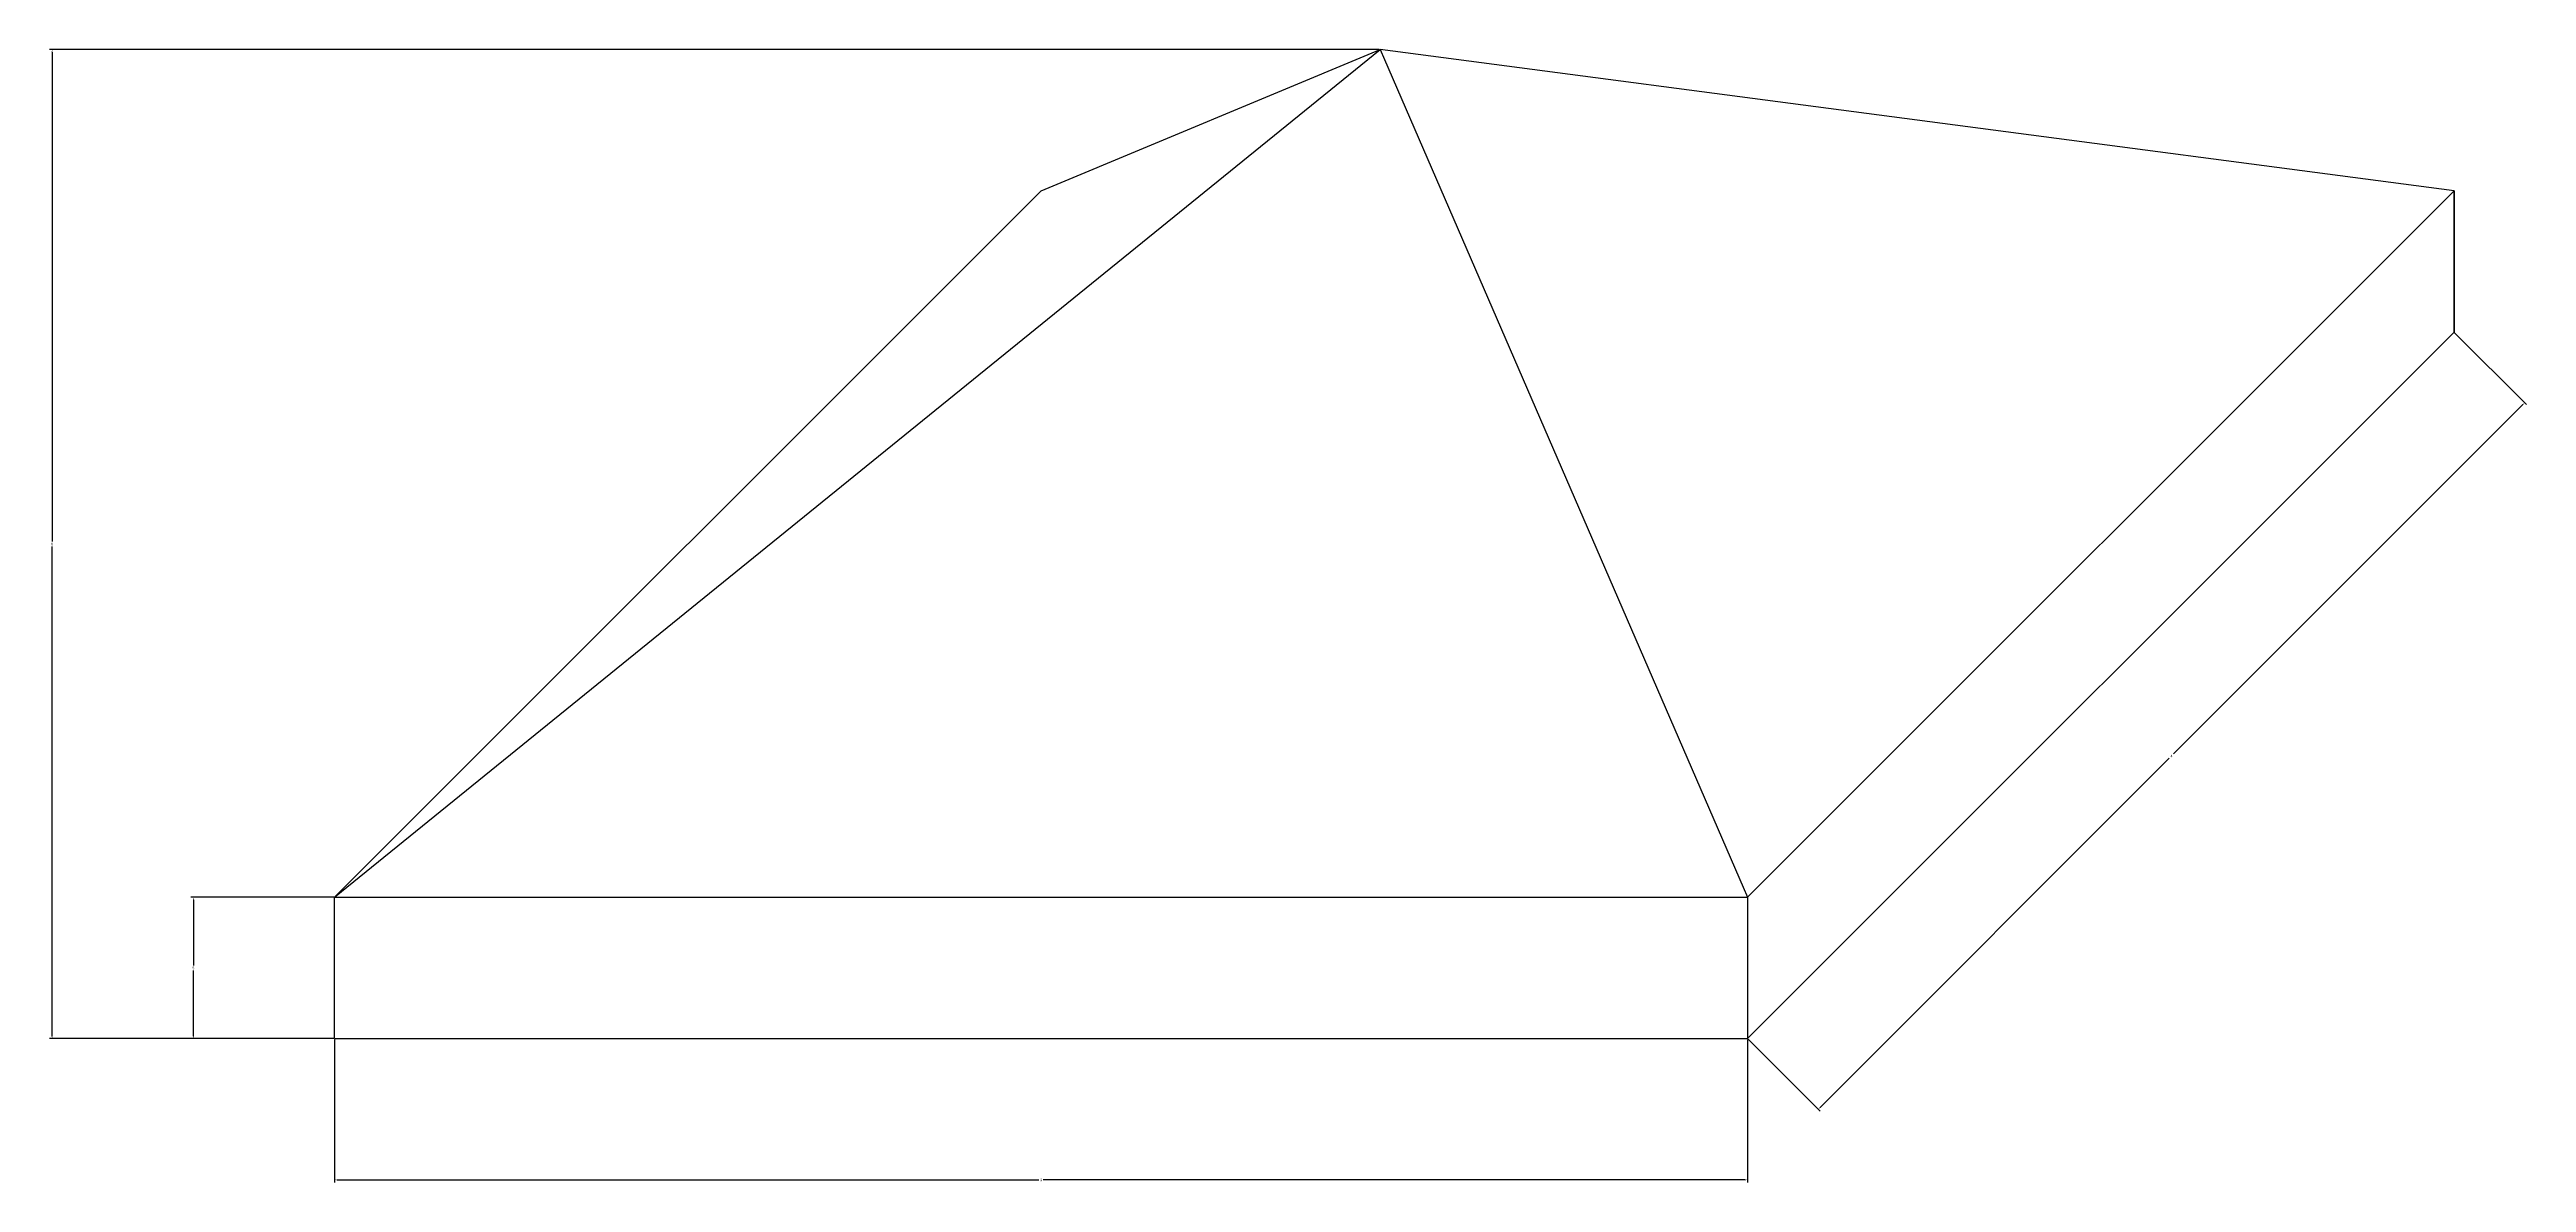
# Model space of a CAD drawing. Header units: millimetres. Extents: x -20 to 155, y -10 to 70.
import ezdxf

# ---------------------------------------------------------------- set-up
doc = ezdxf.new("R2010")
doc.units = ezdxf.units.MM
doc.layers.get('0').update_dxf_attribs({"color": 1, "lineweight": 25, "true_color": 0xff0000})
doc.layers.add('labels', color=178, linetype='Continuous', lineweight=25, true_color=0x000000)
doc.dimstyles.new('QCADDimStyle', dxfattribs={"dimtxt": 5, "dimasz": 5, "dimexe": 2.5, "dimexo": 1.25, "dimgap": 1.25, "dimtad": 1, "dimtoh": 1, "dimdec": 4, "dimzin": 0, "dimdsep": 46, "dimtxsty": 'Standard', "dimcen": 0.09, "dimadec": 0, "dimazin": 0, "dimtfac": 1, "dimtdec": 4, "dimtofl": 0, "dimtmove": 0, "dimatfit": 3, "dimfxl": 1, "dimtolj": 1, "dimtzin": 0, "dimarcsym": 0})

# ---------------------------------------------------------------- blocks, each defined once
blk = doc.blocks.new('*D1')
at = {"layer": 'Defpoints', "color": 0}
for p in [(0, 0), (100, 0), (100, -10)]:
    blk.add_point(p, dxfattribs=at)
at = {"layer": 'labels', "color": 0, "lineweight": -2}
for p, q in [((0, -0.0625), (0, -10.18)), ((100, -0.0625), (100, -10.18)), ((0.18, -10), (49.85, -10)), ((99.82, -10), (50.15, -10))]:
    blk.add_line(p, q, dxfattribs=at)
at = {"layer": 'labels', "color": 0}
for points in [[(0.18, -9.97), (0.18, -10.03), (0, -10)], [(99.82, -10.03), (99.82, -9.97), (100, -10)]]:
    blk.add_solid(points, dxfattribs=at)
at = {"layer": 'labels', "color": 0, "insert": (50, -10), "char_height": 0.18, "attachment_point": 5}
blk.add_mtext('\\A1;3', dxfattribs=at)
blk = doc.blocks.new('*D2')
at = {"layer": 'Defpoints', "color": 0}
for p in [(150, 50), (155, 45), (100, 0)]:
    blk.add_point(p, dxfattribs=at)
at = {"layer": 'labels', "color": 0, "lineweight": -2}
for p, q in [((150.04, 49.96), (155.13, 44.87)), ((154.87, 44.87), (130.15, 20.15)), ((105.13, -4.87), (129.85, 19.85)), ((100.04, -0.04), (105.13, -5.13))]:
    blk.add_line(p, q, dxfattribs=at)
at = {"layer": 'labels', "color": 0}
for points in [[(154.89, 44.85), (154.85, 44.89), (155, 45)], [(105.11, -4.85), (105.15, -4.89), (105, -5)]]:
    blk.add_solid(points, dxfattribs=at)
at = {"layer": 'labels', "color": 0, "insert": (130, 20), "char_height": 0.18, "attachment_point": 5}
blk.add_mtext('\\A1;4', dxfattribs=at)
blk = doc.blocks.new('*D3')
at = {"layer": 'Defpoints', "color": 0}
for p in [(-10, 10), (0, 10), (0, 0)]:
    blk.add_point(p, dxfattribs=at)
at = {"layer": 'labels', "color": 0, "lineweight": -2}
for p, q in [((-0.0625, 10), (-10.18, 10)), ((-10, 9.82), (-10, 5.18)), ((-10, 0.18), (-10, 4.82)), ((-0.0625, 0), (-10.18, 0))]:
    blk.add_line(p, q, dxfattribs=at)
at = {"layer": 'labels', "color": 0}
for points in [[(-9.97, 9.82), (-10.03, 9.82), (-10, 10)], [(-10.03, 0.18), (-9.97, 0.18), (-10, 0)]]:
    blk.add_solid(points, dxfattribs=at)
at = {"layer": 'labels', "color": 0, "insert": (-10, 5), "char_height": 0.18, "attachment_point": 5}
blk.add_mtext('\\A1;5', dxfattribs=at)
blk = doc.blocks.new('*D4')
at = {"layer": 'Defpoints', "color": 0}
for p in [(-20, 70), (74, 70), (0, 0)]:
    blk.add_point(p, dxfattribs=at)
at = {"layer": 'labels', "color": 0, "lineweight": -2}
for p, q in [((73.9375, 70), (-20.18, 70)), ((-20, 69.82), (-20, 35.18)), ((-20, 0.18), (-20, 34.82)), ((-0.0625, 0), (-20.18, 0))]:
    blk.add_line(p, q, dxfattribs=at)
at = {"layer": 'labels', "color": 0}
for points in [[(-19.97, 69.82), (-20.03, 69.82), (-20, 70)], [(-20.03, 0.18), (-19.97, 0.18), (-20, 0)]]:
    blk.add_solid(points, dxfattribs=at)
at = {"layer": 'labels', "color": 0, "insert": (-20, 35), "char_height": 0.18, "attachment_point": 5}
blk.add_mtext('\\A1;6', dxfattribs=at)

msp = doc.modelspace()

# ---------------------------------------------------------------- linework, layer by layer
for p, q in [((0, 10), (74, 70)), ((50, 60), (74, 70)), ((150, 60), (74, 70)), ((74, 70), (100, 10)), ((0, 10), (50, 60)), ((150, 60), (100, 10)), ((150, 60), (150, 50)), ((150, 50), (150, 60)), ((100, 0), (150, 50)), ((0, 0), (0, 10)), ((0, 10), (100, 10)), ((100, 10), (100, 0)), ((0, 0), (100, 0))]:
    msp.add_line(p, q)

# ---------------------------------------------------------------- dimensions: what is measured, and where the dimension line sits
at = {"layer": 'labels'}
dim = msp.add_linear_dim(base=(-20, 70), p1=(0, 0), p2=(74, 70), angle=90, text='6', dimstyle='QCADDimStyle', override={"dimtxt": 0.18, "dimasz": 0.18, "dimexe": 0.18, "dimexo": 0.0625, "dimgap": 0.09, "dimtad": 0, "dimtih": 1}, dxfattribs=at)
dim.commit()
dim.dimension.update_dxf_attribs({"geometry": '*D4', "text_midpoint": (-20, 35)})
for p1, p2, distance, text, picture, middle in [((100, 0), (150, 50), -7.07107, '4', '*D2', (130, 20)), ((0, 0), (0, 10), 10, '5', '*D3', (-10, 5)), ((0, 0), (100, 0), -10, '3', '*D1', (50, -10))]:
    dim = msp.add_aligned_dim(p1=p1, p2=p2, distance=distance, text=text, dimstyle='QCADDimStyle', override={"dimtxt": 0.18, "dimasz": 0.18, "dimexe": 0.18, "dimexo": 0.0625, "dimgap": 0.09, "dimtad": 0, "dimtih": 1}, dxfattribs=at)
    dim.commit()
    dim.dimension.update_dxf_attribs({"geometry": picture, "text_midpoint": middle})

doc.saveas('drawing.dxf')
